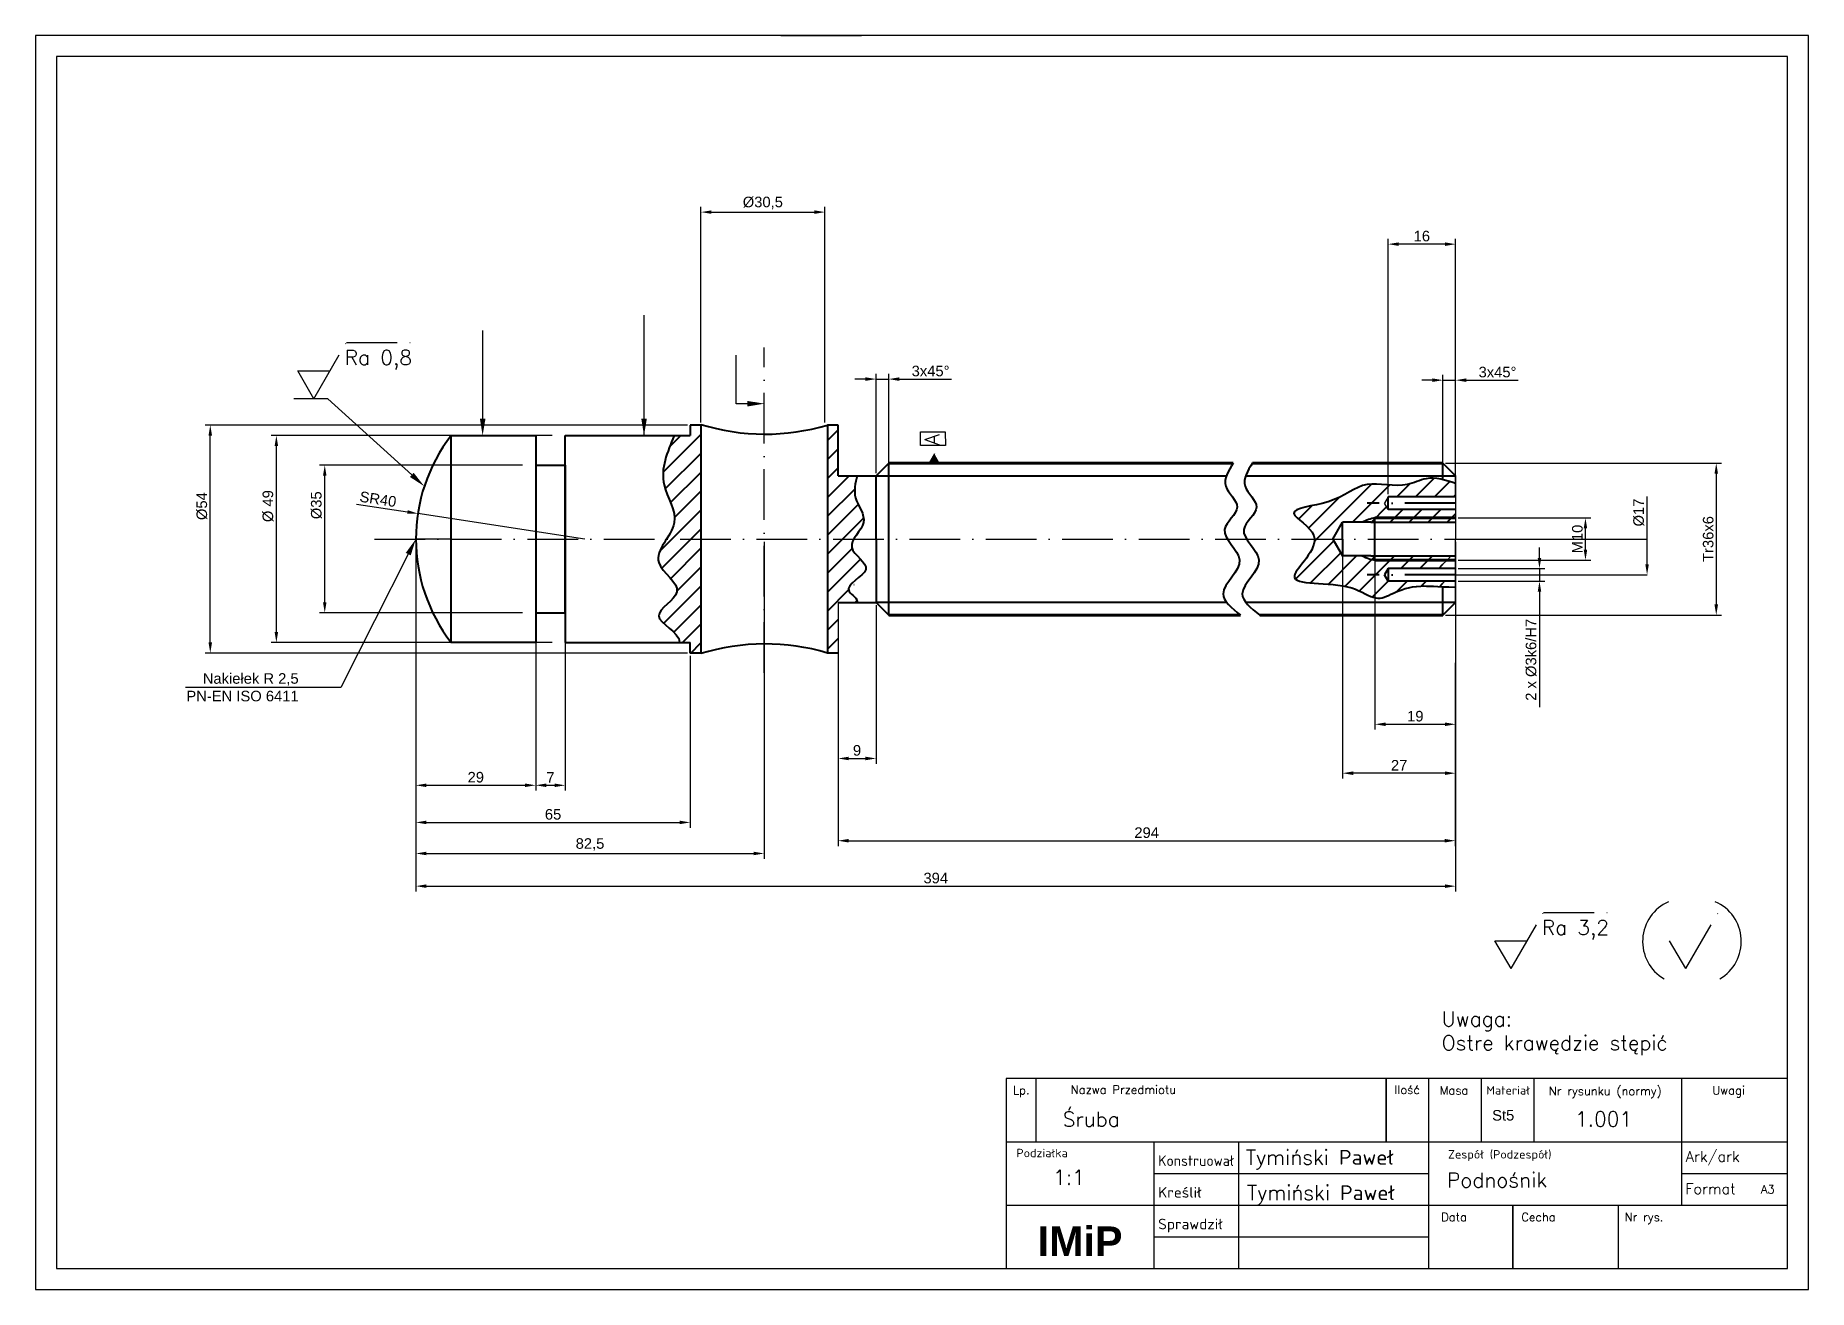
# Model space of a CAD drawing. Header units: millimetres. Extents: x 0 to 420, y 0 to 297.
import ezdxf
from ezdxf import colors
from ezdxf.entities.mleader import LeaderData, LeaderLine
from ezdxf.enums import TextEntityAlignment as Align
from ezdxf.math import Vec2, Vec3

# ---------------------------------------------------------------- set-up
doc = ezdxf.new("R2010")
doc.units = ezdxf.units.MM
doc.linetypes.add('ACAD_ISO10W100', pattern=[18, 12, -3, 0, -3])
for name, color, linetype, lineweight in [('bardzo gruba', 240, 'Continuous', 60), ('GRUBE', 7, 'Continuous', 35), ('TEXT', 5, 'Continuous', 25)]:
    doc.layers.add(name, color=color, linetype=linetype, lineweight=lineweight)
doc.styles.add('ROMANS', font='ROMANS.SHX', dxfattribs={"height": 3.5})
doc.styles.get("Standard").update_dxf_attribs({"font": 'arial.ttf'})
doc.dimstyles.new('ISO-25', dxfattribs={"dimtxt": 2.5, "dimasz": 2.5, "dimexe": 1.25, "dimexo": 0.625, "dimtad": 1, "dimtxsty": 'Standard', "dimcen": 2.5, "dimadec": 0, "dimazin": 0, "dimtfac": 1, "dimtmove": 0, "dimatfit": 3, "dimfxl": 1, "dimarcsym": 0})
pattern_1 = [(45, (0, 0), (-2.245064030267288, 2.245064030267288), [])]

msp = doc.modelspace()

# ---------------------------------------------------------------- texts
at = {"linetype": 'ACAD_ISO10W100', "style": 'ROMANS'}
msp.add_text('Ra 0,8', height=3.5, dxfattribs=at).set_placement((73.27288024038182, 218.9588445704322))
at = {"style": 'ROMANS'}
msp.add_text('A', height=3.5, rotation=90, dxfattribs=at).set_placement((214.1385273573013, 199.9298757110835))
at = {"linetype": 'ACAD_ISO10W100', "lineweight": 30, "style": 'ROMANS'}
msp.add_text('Ra 3,2', height=3.5, dxfattribs=at).set_placement((356.8315240839589, 83.97358769646337))
at = {"lineweight": 30, "style": 'ROMANS'}
for s, p in [('Uwaga:', (333.0999602215754, 62.33080265616195)), ('Ostre krawędzie stępić', (333.0999602215754, 56.66413598949529)), ('Śruba', (243.3493413461233, 38.60597225102197)), ('1.001', (364.7096075376862, 38.63850151924794)), ('1:1', (241.0693152408486, 24.82831911340714))]:
    msp.add_text(s, height=3.5, dxfattribs=at).set_placement(p)
for s, rotation, p in [('Tymiński Paweł', 359.9894257029554, (286.7160068040225, 29.57199325605461)), ('Podnośnik', 0.2327342247559732, (334.350600471531, 24.12308727719426)), ('Tymiński Paweł', 359.9894257029554, (286.9724738793234, 21.18317687899844))]:
    msp.add_text(s, height=3.5, rotation=rotation, dxfattribs=at).set_placement(p)
at = {"insert": (212.0333758206693, 217.5224379377408), "char_height": 2.5, "attachment_point": 5}
msp.add_mtext('3x45%%d', dxfattribs=at)
at = {"lineweight": 30, "insert": (345.0561792678154, 42.51595591567752), "char_height": 2.5, "attachment_point": 1}
msp.add_mtext_dynamic_manual_height_columns('St5', width=7.628013491851107, gutter_width=12.5, heights=[0], dxfattribs=at)
at = {"layer": 'GRUBE', "color": 7, "lineweight": 30, "style": 'ROMANS'}
msp.add_text('A3', height=2, dxfattribs=at).set_placement((410.3595720550361, 22.7487660665463), align=Align.CENTER)
at = {"layer": 'GRUBE', "color": 7, "lineweight": 30, "insert": (247.4437794092364, 11.43982762625888), "char_height": 7, "width": 34.99999999999987, "attachment_point": 5, "style": 'ROMANS'}
msp.add_mtext('{\\fArial|b1|i0|c238|p34;IMiP}', dxfattribs=at)
at = {"layer": 'TEXT', "color": 7, "lineweight": 30, "style": 'ROMANS'}
for s, p in [('Lp.', (233.5333934409769, 46.21266138621399)), ('Nazwa Przedmiotu', (257.7215919243931, 46.32940796356866)), ('Ilość', (324.9350117166173, 46.32940796356911)), ('Masa', (336.0325983239777, 46.17268193962377)), ('Materiał', (348.8461928018755, 46.17268193962377)), ('Nr rysunku (normy)', (371.8516612239168, 46.01595591567843)), ('Uwagi', (401.050133709216, 46.17268193962377)), ('Podziałka', (238.4469209076292, 31.32940796356911)), ('Zespół (Podzespół)', (346.8516612239168, 31.01595591567843)), ('Data', (336.0325983239777, 16.17268193962377)), ('Cecha', (356.0325983239777, 16.17268193962377)), ('Nr rys.', (381.0325983239777, 16.17268193962377))]:
    msp.add_text(s, height=2, dxfattribs=at).set_placement(p, align=Align.CENTER)
at = {"layer": 'TEXT', "color": 7, "lineweight": 30, "style": 'ROMANS', "width": 0.804255319148936}
msp.add_text('Konstruował', height=2.5, dxfattribs=at).set_placement((265.9437794092369, 29.26595591567752), (283.9437794092369, 29.26595591567752), align=Align.FIT)
at = {"layer": 'TEXT', "color": 7, "lineweight": 30, "style": 'ROMANS'}
for s, p in [('Ark/ark', (390.9437794092369, 30.26595591567752)), ('Kreślił', (265.9437794092369, 21.76595591567752)), ('Format', (390.8223273749695, 22.61113078531957)), ('Sprawdził', (265.9437794092369, 14.26595591567752))]:
    msp.add_text(s, height=2.5, dxfattribs=at).set_placement(p)

# ---------------------------------------------------------------- blocks, each defined once
blk = doc.blocks.new('*D1')
at = {"color": 0, "lineweight": -2, "transparency": 16777216}
for p, q in [((76.07851699441322, 186.0052062359003), (88.10110282067066, 184.1667006061277)), ((130.1171123693934, 177.7415711695636), (90.57237466886099, 183.7887912885104))]:
    blk.add_line(p, q, dxfattribs=at)
at = {"color": 0, "transparency": 16777216}
blk.add_solid([(88.16408770694021, 184.5785792474928), (88.0381179344011, 183.7548219647627), (90.57237466886099, 183.7887912885104)], dxfattribs=at)
at = {"layer": 'Defpoints', "color": 0, "transparency": 16777216}
for p in [(90.57237466886099, 183.7887912885104), (130.1171123693934, 177.7415711695636)]:
    blk.add_point(p, dxfattribs=at)
at = {"color": 0, "transparency": 16777216, "insert": (81.14405053710344, 187.1705050738813), "char_height": 2.5, "attachment_point": 5, "rotation": 351.3056277422383}
blk.add_mtext('SR40', dxfattribs=at)
blk = doc.blocks.new('*D2')
at = {"color": 0, "lineweight": -2, "transparency": 16777216}
for p, q in [((154.487673228582, 204.7415711695637), (40.1635317879699, 204.7415711695637)), ((41.41353178796989, 153.2415711695638), (41.4135317879699, 202.2415711695637)), ((154.487673228582, 150.7415711695638), (40.16353178796989, 150.7415711695638))]:
    blk.add_line(p, q, dxfattribs=at)
at = {"color": 0, "transparency": 16777216}
for points in [[(40.99686512130324, 202.2415711695637), (41.83019845463657, 202.2415711695637), (41.4135317879699, 204.7415711695637)], [(40.99686512130323, 153.2415711695638), (41.83019845463656, 153.2415711695638), (41.41353178796989, 150.7415711695638)]]:
    blk.add_solid(points, dxfattribs=at)
at = {"layer": 'Defpoints', "color": 0, "transparency": 16777216}
for p in [(41.4135317879699, 204.7415711695637), (155.112673228582, 204.7415711695637), (155.112673228582, 150.7415711695638)]:
    blk.add_point(p, dxfattribs=at)
at = {"color": 0, "transparency": 16777216, "insert": (39.44218117405445, 185.5359928680239), "char_height": 2.5, "attachment_point": 5, "rotation": 90}
blk.add_mtext('%%C54', dxfattribs=at)
blk = doc.blocks.new('*D3')
at = {"color": 0, "lineweight": -2, "transparency": 16777216}
for p, q in [((122.3676732285821, 202.2415711695637), (55.8167514400092, 202.2415711695637)), ((57.06675144000919, 155.7415711695637), (57.0667514400092, 199.7415711695637)), ((122.3676732285821, 153.2415711695637), (55.81675144000919, 153.2415711695637))]:
    blk.add_line(p, q, dxfattribs=at)
at = {"color": 0, "transparency": 16777216}
for points in [[(56.65008477334253, 199.7415711695637), (57.48341810667586, 199.7415711695637), (57.0667514400092, 202.2415711695637)], [(56.65008477334253, 155.7415711695637), (57.48341810667586, 155.7415711695637), (57.06675144000919, 153.2415711695637)]]:
    blk.add_solid(points, dxfattribs=at)
at = {"layer": 'Defpoints', "color": 0, "transparency": 16777216}
for p in [(57.0667514400092, 202.2415711695637), (122.9926732285821, 202.2415711695637), (122.9926732285821, 153.2415711695637)]:
    blk.add_point(p, dxfattribs=at)
at = {"color": 0, "transparency": 16777216, "insert": (55.09540082609375, 185.5359928680239), "char_height": 2.5, "attachment_point": 5, "rotation": 90}
blk.add_mtext('%%c 49', dxfattribs=at)
blk = doc.blocks.new('*D4')
at = {"color": 0, "lineweight": -2, "transparency": 16777216}
for p, q in [((356.2653913528018, 173.2415704549192), (356.2653913528018, 175.7415704549192)), ((337.0304619174037, 170.7415704549192), (357.5153913528018, 170.7415704549192)), ((356.2653913528018, 170.7415704549192), (356.2653913528018, 167.7415704549192)), ((337.0304619174037, 167.7415704549192), (357.5153913528018, 167.7415704549192)), ((356.2653913528018, 165.2415704549192), (356.2653913528018, 137.9186865573423))]:
    blk.add_line(p, q, dxfattribs=at)
at = {"color": 0, "transparency": 16777216}
for points in [[(355.8487246861351, 173.2415704549192), (356.6820580194685, 173.2415704549192), (356.2653913528018, 170.7415704549192)], [(355.8487246861351, 165.2415704549192), (356.6820580194685, 165.2415704549192), (356.2653913528018, 167.7415704549192)]]:
    blk.add_solid(points, dxfattribs=at)
at = {"layer": 'Defpoints', "color": 0, "transparency": 16777216}
for p in [(336.4054619174037, 170.7415704549192), (356.2653913528018, 170.7415704549192), (336.4054619174037, 167.7415704549192)]:
    blk.add_point(p, dxfattribs=at)
at = {"color": 0, "transparency": 16777216, "insert": (354.2940407388863, 148.6553850566602), "char_height": 2.5, "attachment_point": 5, "rotation": 90}
blk.add_mtext(' 2 x %%c3k6/H7', dxfattribs=at)
blk = doc.blocks.new('*D5')
at = {"color": 0, "lineweight": -2, "transparency": 16777216}
for p, q in [((337.0304619174037, 182.7415718842084), (368.4053657950906, 182.7415718842084)), ((367.1553657950906, 175.241570454919), (367.1553657950906, 180.2415718842084)), ((337.0304619174037, 172.741570454919), (368.4053657950906, 172.741570454919))]:
    blk.add_line(p, q, dxfattribs=at)
at = {"color": 0, "transparency": 16777216}
for points in [[(366.7386991284239, 180.2415718842084), (367.5720324617573, 180.2415718842084), (367.1553657950906, 182.7415718842084)], [(366.7386991284239, 175.241570454919), (367.5720324617573, 175.241570454919), (367.1553657950906, 172.741570454919)]]:
    blk.add_solid(points, dxfattribs=at)
at = {"layer": 'Defpoints', "color": 0, "transparency": 16777216}
for p in [(336.4054619174037, 182.7415718842084), (367.1553657950906, 182.7415718842084), (336.4054619174037, 172.741570454919)]:
    blk.add_point(p, dxfattribs=at)
at = {"color": 0, "transparency": 16777216, "insert": (365.2539333257864, 177.7415711695638), "char_height": 2.5, "attachment_point": 5, "rotation": 90}
blk.add_mtext('M10', dxfattribs=at)
blk = doc.blocks.new('*D6')
at = {"color": 0, "lineweight": -2, "transparency": 16777216}
for p, q in [((320.4054619174039, 188.3665718842083), (320.4054619174039, 248.828381139693)), ((336.4054619174039, 188.3665718842083), (336.4054619174039, 248.828381139693)), ((333.9054619174039, 247.578381139693), (322.9054619174039, 247.578381139693))]:
    blk.add_line(p, q, dxfattribs=at)
at = {"color": 0, "transparency": 16777216}
for points in [[(322.9054619174039, 247.9950478063596), (322.9054619174039, 247.1617144730263), (320.4054619174039, 247.578381139693)], [(333.9054619174039, 247.9950478063596), (333.9054619174039, 247.1617144730263), (336.4054619174039, 247.578381139693)]]:
    blk.add_solid(points, dxfattribs=at)
at = {"layer": 'Defpoints', "color": 0, "transparency": 16777216}
for p in [(320.4054619174039, 247.578381139693), (320.4054619174039, 187.7415718842083), (336.4054619174039, 187.7415718842083)]:
    blk.add_point(p, dxfattribs=at)
at = {"color": 0, "transparency": 16777216, "insert": (328.4054619174039, 249.4798136089972), "char_height": 2.5, "attachment_point": 5}
blk.add_mtext('16', dxfattribs=at)
blk = doc.blocks.new('*D7')
at = {"color": 0, "lineweight": -2, "transparency": 16777216}
for p, q in [((309.6381053193023, 177.1165704549192), (309.6381053193023, 121.034306701835)), ((336.4054619174038, 177.1165711695637), (336.4054619174038, 121.034306701835)), ((333.9054619174038, 122.284306701835), (312.1381053193023, 122.284306701835))]:
    blk.add_line(p, q, dxfattribs=at)
at = {"color": 0, "transparency": 16777216}
for points in [[(312.1381053193023, 122.7009733685017), (312.1381053193023, 121.8676400351683), (309.6381053193023, 122.284306701835)], [(333.9054619174038, 122.7009733685017), (333.9054619174038, 121.8676400351683), (336.4054619174038, 122.284306701835)]]:
    blk.add_solid(points, dxfattribs=at)
at = {"layer": 'Defpoints', "color": 0, "transparency": 16777216}
for p in [(309.6381053193023, 177.7415704549192), (336.4054619174038, 177.7415711695637), (309.6381053193023, 122.284306701835)]:
    blk.add_point(p, dxfattribs=at)
at = {"color": 0, "transparency": 16777216, "insert": (323.0217836183531, 124.1644226636358), "char_height": 2.5, "attachment_point": 5}
blk.add_mtext('27', dxfattribs=at)
blk = doc.blocks.new('*D8')
at = {"color": 0, "lineweight": -2, "transparency": 16777216}
for p, q in [((115.3676732285821, 195.2415711695637), (67.27836023942078, 195.2415711695637)), ((68.52836023942078, 162.7415711695637), (68.52836023942078, 192.7415711695637)), ((115.3676732285821, 160.2415711695637), (67.27836023942078, 160.2415711695637))]:
    blk.add_line(p, q, dxfattribs=at)
at = {"color": 0, "transparency": 16777216}
for points in [[(68.1116935727541, 192.7415711695637), (68.94502690608745, 192.7415711695637), (68.52836023942078, 195.2415711695637)], [(68.1116935727541, 162.7415711695637), (68.94502690608745, 162.7415711695637), (68.52836023942078, 160.2415711695637)]]:
    blk.add_solid(points, dxfattribs=at)
at = {"layer": 'Defpoints', "color": 0, "transparency": 16777216}
for p in [(68.52836023942078, 195.2415711695637), (115.9926732285821, 195.2415711695637), (115.9926732285821, 160.2415711695637)]:
    blk.add_point(p, dxfattribs=at)
at = {"color": 0, "transparency": 16777216, "insert": (66.55700962550533, 185.7378273697643), "char_height": 2.5, "attachment_point": 5, "rotation": 90}
blk.add_mtext('%%C35', dxfattribs=at)
blk = doc.blocks.new('*D9')
at = {"color": 0, "lineweight": -2, "transparency": 16777216}
for p, q in [((190.112673228582, 150.1165711695637), (190.112673228582, 105.0397887668503)), ((336.3190497093499, 148.4504389356994), (336.3190497093499, 105.0397887668503)), ((192.612673228582, 106.2897887668503), (333.8190497093499, 106.2897887668503))]:
    blk.add_line(p, q, dxfattribs=at)
at = {"color": 0, "transparency": 16777216}
for points in [[(192.612673228582, 106.706455433517), (192.612673228582, 105.8731221001837), (190.112673228582, 106.2897887668503)], [(333.8190497093499, 106.706455433517), (333.8190497093499, 105.8731221001837), (336.3190497093499, 106.2897887668503)]]:
    blk.add_solid(points, dxfattribs=at)
at = {"layer": 'Defpoints', "color": 0, "transparency": 16777216}
for p in [(190.112673228582, 150.7415711695637), (336.3190497093499, 149.0754389356994), (336.3190497093499, 106.2897887668503)]:
    blk.add_point(p, dxfattribs=at)
at = {"color": 0, "transparency": 16777216, "insert": (263.215861468966, 108.1912212361546), "char_height": 2.5, "attachment_point": 5}
blk.add_mtext('294', dxfattribs=at)
blk = doc.blocks.new('*D10')
at = {"color": 0, "lineweight": -2, "transparency": 16777216}
for p, q in [((190.112673228582, 162.1165711695637), (190.112673228582, 124.5194408185259)), ((199.112673228582, 162.1165711695637), (199.112673228582, 124.5194408185259)), ((192.612673228582, 125.7694408185259), (196.612673228582, 125.7694408185259))]:
    blk.add_line(p, q, dxfattribs=at)
at = {"color": 0, "transparency": 16777216}
for points in [[(192.612673228582, 126.1861074851926), (192.612673228582, 125.3527741518592), (190.112673228582, 125.7694408185259)], [(196.612673228582, 126.1861074851926), (196.612673228582, 125.3527741518592), (199.112673228582, 125.7694408185259)]]:
    blk.add_solid(points, dxfattribs=at)
at = {"layer": 'Defpoints', "color": 0, "transparency": 16777216}
for p in [(190.112673228582, 162.7415711695637), (199.112673228582, 162.7415711695637), (199.112673228582, 125.7694408185259)]:
    blk.add_point(p, dxfattribs=at)
at = {"color": 0, "transparency": 16777216, "insert": (194.612673228582, 127.6708732878301), "char_height": 2.5, "attachment_point": 5}
blk.add_mtext('9', dxfattribs=at)
blk = doc.blocks.new('*D11')
at = {"color": 0, "lineweight": -2, "transparency": 16777216}
for p, q in [((90.112673228582, 177.1165711695637), (90.112673228582, 94.2819392177579)), ((336.4054619174038, 162.0301589615098), (336.4054619174038, 94.2819392177579)), ((92.612673228582, 95.5319392177579), (333.9054619174038, 95.5319392177579))]:
    blk.add_line(p, q, dxfattribs=at)
at = {"color": 0, "transparency": 16777216}
for points in [[(92.612673228582, 95.94860588442457), (92.612673228582, 95.11527255109122), (90.112673228582, 95.5319392177579)], [(333.9054619174038, 95.94860588442457), (333.9054619174038, 95.11527255109122), (336.4054619174038, 95.5319392177579)]]:
    blk.add_solid(points, dxfattribs=at)
at = {"layer": 'Defpoints', "color": 0, "transparency": 16777216}
for p in [(90.112673228582, 177.7415711695637), (336.4054619174038, 162.6551589615098), (336.4054619174038, 95.5319392177579)]:
    blk.add_point(p, dxfattribs=at)
at = {"color": 0, "transparency": 16777216, "insert": (213.2590675729929, 97.43422434736226), "char_height": 2.5, "attachment_point": 5}
blk.add_mtext('394', dxfattribs=at)
blk = doc.blocks.new('*D12')
at = {"color": 0, "lineweight": -2, "transparency": 16777216}
for p, q in [((118.492673228582, 159.6165711695637), (118.492673228582, 118.1671357944622)), ((125.4926732285821, 159.6165711695637), (125.4926732285821, 118.1671357944622)), ((120.992673228582, 119.4171357944622), (122.9926732285821, 119.4171357944622))]:
    blk.add_line(p, q, dxfattribs=at)
at = {"color": 0, "transparency": 16777216}
for points in [[(120.992673228582, 119.8338024611289), (120.992673228582, 119.0004691277955), (118.492673228582, 119.4171357944622)], [(122.9926732285821, 119.8338024611289), (122.9926732285821, 119.0004691277955), (125.4926732285821, 119.4171357944622)]]:
    blk.add_solid(points, dxfattribs=at)
at = {"layer": 'Defpoints', "color": 0, "transparency": 16777216}
for p in [(118.492673228582, 160.2415711695637), (125.4926732285821, 160.2415711695637), (125.4926732285821, 119.4171357944622)]:
    blk.add_point(p, dxfattribs=at)
at = {"color": 0, "transparency": 16777216, "insert": (121.992673228582, 121.2921357944622), "char_height": 2.5, "attachment_point": 5}
blk.add_mtext('7', dxfattribs=at)
blk = doc.blocks.new('*D13')
at = {"color": 0, "lineweight": -2, "transparency": 16777216}
for p, q in [((90.11267322858203, 177.1165711695637), (90.11267322858203, 102.0200353416092)), ((172.6126732285821, 177.1165711695637), (172.6126732285821, 102.0200353416092)), ((92.61267322858203, 103.2700353416092), (170.1126732285821, 103.2700353416092))]:
    blk.add_line(p, q, dxfattribs=at)
at = {"color": 0, "transparency": 16777216}
for points in [[(92.61267322858203, 103.6867020082758), (92.61267322858203, 102.8533686749425), (90.11267322858203, 103.2700353416092)], [(170.1126732285821, 103.6867020082758), (170.1126732285821, 102.8533686749425), (172.6126732285821, 103.2700353416092)]]:
    blk.add_solid(points, dxfattribs=at)
at = {"layer": 'Defpoints', "color": 0, "transparency": 16777216}
for p in [(90.11267322858203, 177.7415711695637), (172.6126732285821, 177.7415711695637), (172.6126732285821, 103.2700353416092)]:
    blk.add_point(p, dxfattribs=at)
at = {"color": 0, "transparency": 16777216, "insert": (131.362673228582, 105.3974227904496), "char_height": 2.5, "attachment_point": 5}
blk.add_mtext('82,5', dxfattribs=at)
blk = doc.blocks.new('*D14')
at = {"color": 0, "lineweight": -2, "transparency": 16777216}
for p, q in [((90.11267322858203, 177.1165711695637), (90.11267322858203, 118.1671357944622)), ((118.492673228582, 177.1165711695637), (118.492673228582, 118.1671357944622)), ((92.61267322858203, 119.4171357944622), (115.992673228582, 119.4171357944622))]:
    blk.add_line(p, q, dxfattribs=at)
at = {"color": 0, "transparency": 16777216}
for points in [[(92.61267322858203, 119.8338024611289), (92.61267322858203, 119.0004691277955), (90.11267322858203, 119.4171357944622)], [(115.992673228582, 119.8338024611289), (115.992673228582, 119.0004691277955), (118.492673228582, 119.4171357944622)]]:
    blk.add_solid(points, dxfattribs=at)
at = {"layer": 'Defpoints', "color": 0, "transparency": 16777216}
for p in [(90.11267322858203, 177.7415711695637), (118.492673228582, 177.7415711695637), (118.492673228582, 119.4171357944622)]:
    blk.add_point(p, dxfattribs=at)
at = {"color": 0, "transparency": 16777216, "insert": (104.302673228582, 121.3185682637664), "char_height": 2.5, "attachment_point": 5}
blk.add_mtext('29', dxfattribs=at)
blk = doc.blocks.new('*D15')
at = {"color": 0, "lineweight": -2, "transparency": 16777216}
for p, q in [((90.11267322858203, 177.1165711695637), (90.11267322858203, 109.378207066916)), ((155.112673228582, 150.1165711695637), (155.112673228582, 109.378207066916)), ((92.61267322858203, 110.628207066916), (152.612673228582, 110.628207066916))]:
    blk.add_line(p, q, dxfattribs=at)
at = {"color": 0, "transparency": 16777216}
for points in [[(92.61267322858203, 111.0448737335827), (92.61267322858203, 110.2115404002494), (90.11267322858203, 110.628207066916)], [(152.612673228582, 111.0448737335827), (152.612673228582, 110.2115404002494), (155.112673228582, 110.628207066916)]]:
    blk.add_solid(points, dxfattribs=at)
at = {"layer": 'Defpoints', "color": 0, "transparency": 16777216}
for p in [(90.11267322858203, 177.7415711695637), (155.112673228582, 150.7415711695637), (155.112673228582, 110.628207066916)]:
    blk.add_point(p, dxfattribs=at)
at = {"color": 0, "lineweight": 25, "transparency": 16777216, "insert": (122.612673228582, 112.5296395362203), "char_height": 2.5, "attachment_point": 5}
blk.add_mtext('65', dxfattribs=at)
blk = doc.blocks.new('*D16')
at = {"color": 0, "lineweight": -2, "transparency": 16777216}
for p, q in [((334.0304619174039, 195.7415711695637), (399.3891977207624, 195.7415711695637)), ((398.1391977207624, 193.2415711695637), (398.1391977207624, 162.2415711695637)), ((334.0304619174039, 159.7415711695637), (399.3891977207624, 159.7415711695637))]:
    blk.add_line(p, q, dxfattribs=at)
at = {"color": 0, "transparency": 16777216}
for points in [[(397.7225310540957, 193.2415711695637), (398.555864387429, 193.2415711695637), (398.1391977207624, 195.7415711695637)], [(397.7225310540957, 162.2415711695637), (398.555864387429, 162.2415711695637), (398.1391977207624, 159.7415711695637)]]:
    blk.add_solid(points, dxfattribs=at)
at = {"layer": 'Defpoints', "color": 0, "transparency": 16777216}
for p in [(333.4054619174039, 195.7415711695637), (333.4054619174039, 159.7415711695637), (398.1391977207624, 159.7415711695637)]:
    blk.add_point(p, dxfattribs=at)
at = {"color": 0, "transparency": 16777216, "insert": (396.2369125911579, 177.7415711695638), "char_height": 2.5, "attachment_point": 5, "rotation": 90}
blk.add_mtext('Tr36x6', dxfattribs=at)
blk = doc.blocks.new('*D17')
at = {"color": 0, "lineweight": -2, "transparency": 16777216}
for p, q in [((330.9054619174039, 215.3607735815815), (328.4054619174039, 215.3607735815815)), ((333.4054619174039, 193.3665711695642), (333.4054619174039, 216.6107735815815)), ((333.4054619174039, 215.3607735815815), (336.4054619174034, 215.3607735815815)), ((336.4054619174034, 193.3665711695642), (336.4054619174034, 216.6107735815815)), ((338.9054619174034, 215.3607735815815), (351.246867101578, 215.3607735815815))]:
    blk.add_line(p, q, dxfattribs=at)
at = {"color": 0, "transparency": 16777216}
for points in [[(330.9054619174039, 215.7774402482482), (330.9054619174039, 214.9441069149148), (333.4054619174039, 215.3607735815815)], [(338.9054619174034, 215.7774402482482), (338.9054619174034, 214.9441069149148), (336.4054619174034, 215.3607735815815)]]:
    blk.add_solid(points, dxfattribs=at)
at = {"layer": 'Defpoints', "color": 0, "transparency": 16777216}
for p in [(336.4054619174034, 215.3607735815815), (333.4054619174039, 192.7415711695642), (336.4054619174034, 192.7415711695642)]:
    blk.add_point(p, dxfattribs=at)
at = {"color": 0, "lineweight": 25, "transparency": 16777216, "insert": (346.3261645094907, 217.2630587111859), "char_height": 2.5, "attachment_point": 5}
blk.add_mtext('3x45%%d', dxfattribs=at)
blk = doc.blocks.new('*D18')
at = {"color": 0, "lineweight": -2, "transparency": 16777216}
for p, q in [((157.612673228582, 205.3665711695637), (157.612673228582, 256.4159003240222)), ((186.987673228582, 205.3665711695637), (186.987673228582, 256.4159003240222)), ((160.112673228582, 255.1659003240222), (184.487673228582, 255.1659003240222))]:
    blk.add_line(p, q, dxfattribs=at)
at = {"color": 0, "transparency": 16777216}
for points in [[(160.112673228582, 255.5825669906889), (160.112673228582, 254.7492336573556), (157.612673228582, 255.1659003240222)], [(184.487673228582, 255.5825669906889), (184.487673228582, 254.7492336573556), (186.987673228582, 255.1659003240222)]]:
    blk.add_solid(points, dxfattribs=at)
at = {"layer": 'Defpoints', "color": 0, "transparency": 16777216}
for p in [(186.987673228582, 255.1659003240222), (157.612673228582, 204.7415711695637), (186.987673228582, 204.7415711695637)]:
    blk.add_point(p, dxfattribs=at)
at = {"color": 0, "lineweight": 18, "transparency": 16777216, "insert": (172.300173228582, 257.3342154672692), "char_height": 2.5, "attachment_point": 5}
blk.add_mtext('%%c30,5', dxfattribs=at)
blk = doc.blocks.new('*D19')
at = {"color": 0, "lineweight": -2, "transparency": 16777216}
for p, q in [((381.7559076719547, 177.7415711695637), (381.7559076719547, 187.7927307875719)), ((381.7559076719547, 171.7415704549192), (381.7559076719547, 185.7415711695637)), ((336.4054619174039, 177.7415711695637), (381.7559076719547, 177.7415711695637)), ((336.4054619174039, 169.2415704549192), (381.7559076719547, 169.2415704549192))]:
    blk.add_line(p, q, dxfattribs=at)
at = {"color": 0, "transparency": 16777216}
blk.add_solid([(381.339241005288, 171.7415704549192), (382.1725743386214, 171.7415704549192), (381.7559076719547, 169.2415704549192)], dxfattribs=at)
at = {"layer": 'Defpoints', "color": 0, "transparency": 16777216}
for p in [(336.4054619174039, 177.7415711695637), (336.4054619174039, 169.2415704549192), (381.7559076719547, 169.2415704549192)]:
    blk.add_point(p, dxfattribs=at)
at = {"color": 0, "transparency": 16777216, "insert": (379.7845570580392, 184.0171509785679), "char_height": 2.5, "attachment_point": 5, "rotation": 90}
blk.add_mtext('%%c17', dxfattribs=at)
blk = doc.blocks.new('_None')
blk = doc.blocks.new('*D21')
at = {"color": 0, "lineweight": -2, "transparency": 16777216}
for p, q in [((317.303981822334, 173.1165704549192), (317.303981822334, 132.6240903404328)), ((336.405461917404, 173.1165704549192), (336.405461917404, 132.6240903404328)), ((319.803981822334, 133.8740903404328), (333.905461917404, 133.8740903404328))]:
    blk.add_line(p, q, dxfattribs=at)
at = {"color": 0, "transparency": 16777216}
for points in [[(319.803981822334, 134.2907570070994), (319.803981822334, 133.4574236737661), (317.303981822334, 133.8740903404328)], [(333.905461917404, 134.2907570070994), (333.905461917404, 133.4574236737661), (336.405461917404, 133.8740903404328)]]:
    blk.add_solid(points, dxfattribs=at)
at = {"layer": 'Defpoints', "color": 0, "transparency": 16777216}
for p in [(317.303981822334, 173.7415704549192), (336.405461917404, 173.7415704549192), (336.405461917404, 133.8740903404328)]:
    blk.add_point(p, dxfattribs=at)
at = {"color": 0, "transparency": 16777216, "insert": (326.854721869869, 135.775522809737), "char_height": 2.5, "attachment_point": 5}
blk.add_mtext('19', dxfattribs=at)

# ---------------------------------------------------------------- dimensions: what is measured, and where the dimension line sits
at = {"lineweight": 18}
dim = msp.add_linear_dim(base=(186.987673228582, 255.1659003240222), p1=(157.612673228582, 204.7415711695637), p2=(186.987673228582, 204.7415711695637), text='%%c30,5', dimstyle='ISO-25', dxfattribs=at)
dim.commit()
dim.dimension.update_dxf_attribs({"geometry": '*D18', "text_midpoint": (172.300173228582, 257.3342154672692)})
dim = msp.add_linear_dim(base=(320.4054619174039, 247.578381139693), p1=(336.4054619174039, 187.7415718842083), p2=(320.4054619174039, 187.7415718842083), angle=180, dimstyle='ISO-25')
dim.commit()
dim.dimension.update_dxf_attribs({"geometry": '*D6', "text_midpoint": (328.4054619174039, 249.4798136089972)})
at = {"lineweight": 25}
dim = msp.add_linear_dim(base=(336.4054619174034, 215.3607735815815), p1=(333.4054619174039, 192.7415711695642), p2=(336.4054619174034, 192.7415711695642), text='3x45%%d', dimstyle='ISO-25', dxfattribs=at)
dim.commit()
dim.dimension.update_dxf_attribs({"geometry": '*D17', "text_midpoint": (346.3261645094907, 217.2630587111859)})
for base, p1, p2, text, picture, middle in [((41.4135317879699, 204.7415711695637), (155.112673228582, 150.7415711695638), (155.112673228582, 204.7415711695637), '%%C54', '*D2', (41.41353178796987, 185.5359928680239)), ((57.0667514400092, 202.2415711695637), (122.9926732285821, 153.2415711695637), (122.9926732285821, 202.2415711695637), '%%c 49', '*D3', (57.06675144000917, 185.5359928680239)), ((68.52836023942078, 195.2415711695637), (115.9926732285821, 160.2415711695637), (115.9926732285821, 195.2415711695637), '%%C35', '*D8', (68.52836023942075, 185.7378273697643)), ((356.2653913528018, 170.7415704549192), (336.4054619174037, 167.7415704549192), (336.4054619174037, 170.7415704549192), ' 2 x %%c3k6/H7', '*D4', (356.2653913528017, 148.6553850566602))]:
    dim = msp.add_linear_dim(base=base, p1=p1, p2=p2, angle=90, text=text, dimstyle='ISO-25')
    dim.commit()
    dim.dimension.update_dxf_attribs({"geometry": picture, "text_midpoint": middle, "dimtype": 160})
for base, p1, p2, angle, text, picture, middle in [((398.1391977207624, 159.7415711695637), (333.4054619174039, 195.7415711695637), (333.4054619174039, 159.7415711695637), 90, 'Tr36x6', '*D16', (396.2369125911579, 177.7415711695638)), ((367.1553657950906, 182.7415718842084), (336.4054619174037, 172.741570454919), (336.4054619174037, 182.7415718842084), 90, 'M10', '*D5', (365.2539333257864, 177.7415711695638)), ((309.6381053193023, 122.284306701835), (336.4054619174038, 177.7415711695637), (309.6381053193023, 177.7415704549192), 180, '27', '*D7', (323.0217836183531, 124.1644226636358)), ((336.3190497093499, 106.2897887668503), (190.112673228582, 150.7415711695637), (336.3190497093499, 149.0754389356994), 180, '294', '*D9', (263.215861468966, 108.1912212361546))]:
    dim = msp.add_linear_dim(base=base, p1=p1, p2=p2, angle=angle, text=text, dimstyle='ISO-25')
    dim.commit()
    dim.dimension.update_dxf_attribs({"geometry": picture, "text_midpoint": middle})
dim = msp.add_radius_dim(center=(130.1171123693934, 177.7415711695636), mpoint=(90.57237466886099, 183.7887912885104), text='SR40', dimstyle='ISO-25')
dim.commit()
dim.dimension.update_dxf_attribs({"geometry": '*D1', "text_midpoint": (81.14405053710344, 187.1705050738813)})
dim = msp.add_linear_dim(base=(381.7559076719547, 169.2415704549192), p1=(336.4054619174039, 177.7415711695637), p2=(336.4054619174039, 169.2415704549192), angle=90, text='%%c17', dimstyle='ISO-25', override={"dimexe": 0, "dimexo": 0, "dimblk1": 'None', "dimsah": 1, "dimdle": 8})
dim.commit()
dim.dimension.update_dxf_attribs({"geometry": '*D19', "text_midpoint": (381.7559076719547, 184.0171509785679), "dimtype": 160})
for base, p1, p2, text, picture, middle in [((336.4054619174038, 95.5319392177579), (90.112673228582, 177.7415711695637), (336.4054619174038, 162.6551589615098), '394', '*D11', (213.2590675729929, 97.43422434736226)), ((118.492673228582, 119.4171357944622), (90.11267322858203, 177.7415711695637), (118.492673228582, 177.7415711695637), '29', '*D14', (104.302673228582, 121.3185682637664)), ((336.405461917404, 133.8740903404328), (317.303981822334, 173.7415704549192), (336.405461917404, 173.7415704549192), '19', '*D21', (326.854721869869, 135.775522809737))]:
    dim = msp.add_linear_dim(base=base, p1=p1, p2=p2, text=text, dimstyle='ISO-25')
    dim.commit()
    dim.dimension.update_dxf_attribs({"geometry": picture, "text_midpoint": middle})
for base, p1, p2, picture, middle in [((172.6126732285821, 103.2700353416092), (90.11267322858203, 177.7415711695637), (172.6126732285821, 177.7415711695637), '*D13', (131.362673228582, 105.3974227904496)), ((125.4926732285821, 119.4171357944622), (118.492673228582, 160.2415711695637), (125.4926732285821, 160.2415711695637), '*D12', (121.992673228582, 121.2921357944622)), ((199.112673228582, 125.7694408185259), (190.112673228582, 162.7415711695637), (199.112673228582, 162.7415711695637), '*D10', (194.612673228582, 127.6708732878301))]:
    dim = msp.add_linear_dim(base=base, p1=p1, p2=p2, dimstyle='ISO-25')
    dim.commit()
    dim.dimension.update_dxf_attribs({"geometry": picture, "text_midpoint": middle})
dim = msp.add_linear_dim(base=(155.112673228582, 110.628207066916), p1=(90.11267322858203, 177.7415711695637), p2=(155.112673228582, 150.7415711695637), dimstyle='ISO-25', dxfattribs=at)
dim.commit()
dim.dimension.update_dxf_attribs({"geometry": '*D15', "text_midpoint": (122.612673228582, 112.5296395362203)})

# ---------------------------------------------------------------- hatches: boundary and pattern name
at = {"lineweight": 40}
h = msp.add_hatch(dxfattribs=at)
h.set_pattern_fill('ANSI31', color=256)
h.set_pattern_definition(pattern_1)
edge = h.paths.add_edge_path()
edge.add_line((157.612673228582, 204.7415711695637), (155.112673228582, 204.7415711695637))
edge.add_line((155.112673228582, 204.7415711695637), (155.1126732285821, 202.2415711695637))
edge.add_line((155.1126732285821, 202.2415711695637), (151.3168820918726, 202.2415711695637))
edge.add_spline(control_points=[(151.3168820918726, 202.2415711695637), (149.6549345033518, 198.3300805813267), (146.6981981711152, 191.3712291618689), (152.8852577913504, 183.2356598224063), (150.279954178812, 179.0002550997629), (149.4873704748545, 177.7415711695637)], knot_values=[0, 0, 0, 0, 11.94347926907862, 21.24839515524774, 25.25574746694114, 25.25574746694114, 25.25574746694114, 25.25574746694114], degree=3, periodic=0)
edge.add_line((149.4873704748546, 177.7415711695637), (157.612673228582, 177.7415711695637))
edge.add_line((157.612673228582, 177.7415711695637), (157.612673228582, 204.7415711695637))
edge = h.paths.add_edge_path()
edge.add_line((157.612673228582, 177.7415711695637), (149.4873704748545, 177.7415711695637))
edge.add_spline(control_points=[(149.4873704748545, 177.7415711695637), (148.2897406047975, 175.8396427495868), (145.428131962491, 171.4535905761294), (155.970483526954, 165.5066217672916), (143.2768500521447, 159.065260030982), (152.5659692088976, 155.9030940034291), (152.5837676733598, 153.2415711695637)], knot_values=[25.25574746694114, 25.25574746694114, 25.25574746694114, 25.25574746694114, 31.31103828904904, 39.49838550846384, 46.64027564206987, 54.63567136459123, 54.63567136459123, 54.63567136459123, 54.63567136459123], degree=3, periodic=0)
edge.add_line((152.5837676733598, 153.2415711695637), (155.1126732285821, 153.2415711695637))
edge.add_line((155.1126732285821, 153.2415711695637), (155.112673228582, 150.7415711695637))
edge.add_line((155.112673228582, 150.7415711695637), (157.612673228582, 150.7415711695637))
edge.add_line((157.612673228582, 150.7415711695637), (157.612673228582, 177.7415711695637))
edge = h.paths.add_edge_path()
edge.add_spline(control_points=[(193.8529682889684, 177.7415711695637), (194.5966929924589, 179.0319273729666), (197.7566101921304, 182.2202301219032), (193.3240520855411, 187.1599290977805), (194.2058041781529, 190.9792243216588), (194.612673228582, 192.7415711695637)], knot_values=[0, 0, 0, 0, 4.308041114594053, 10.43359491513544, 15.68183087387618, 15.68183087387618, 15.68183087387618, 15.68183087387618], degree=3, periodic=0)
edge.add_line((194.612673228582, 192.7415711695637), (190.112673228582, 192.7415711695637))
edge.add_line((190.112673228582, 192.7415711695637), (190.112673228582, 204.7415711695637))
edge.add_line((190.112673228582, 204.7415711695637), (187.612673228582, 204.7415711695637))
edge.add_line((187.612673228582, 204.7415711695637), (187.612673228582, 177.7415711695637))
edge.add_line((187.612673228582, 177.7415711695637), (193.8529682889684, 177.7415711695637))
edge = h.paths.add_edge_path()
edge.add_spline(control_points=[(194.6126732285934, 162.7415711695864), (195.0315376578879, 163.5790166464645), (189.5560382867351, 166.3004276491835), (200.5116112566249, 170.3604817950859), (192.5856953060034, 174.5718206094949), (193.4624075974118, 177.0639516030892), (193.8529682889684, 177.7415711695637)], knot_values=[15.68183087387618, 15.68183087390513, 15.68183087390513, 15.68183087390513, 18.89127784667897, 25.40003192035199, 31.54735844715991, 33.80968953428689, 33.80968953428689, 33.80968953428689, 33.80968953428689], degree=3, periodic=0)
edge.add_line((193.8529682889684, 177.7415711695637), (187.612673228582, 177.7415711695637))
edge.add_line((187.612673228582, 177.7415711695637), (187.612673228582, 150.7415711695637))
edge.add_line((187.612673228582, 150.7415711695637), (190.112673228582, 150.7415711695637))
edge.add_line((190.112673228582, 150.7415711695637), (190.112673228582, 162.7415711695637))
edge.add_line((190.112673228582, 162.7415711695637), (194.6126732285875, 162.7415711695637))
h = msp.add_hatch(color=256)
h.dxf.hatch_style = 1
h.paths.add_polyline_path([(212.9556311821788, 197.8886751630896), (211.7160001135385, 195.7415711695637), (214.195262250819, 195.7415711695637)])
h = msp.add_hatch(dxfattribs=at)
h.set_pattern_fill('ANSI31', color=256)
h.set_pattern_definition(pattern_1)
edge = h.paths.add_edge_path()
edge.add_line((319.5432571958195, 186.2415718842082), (320.4054619174039, 187.7415718842083))
edge.add_line((320.4054619174039, 187.7415718842083), (336.4054619174039, 187.7415718842083))
edge.add_line((336.4054619174039, 187.7415718842083), (336.4054619174039, 190.909110153435))
edge.add_spline(control_points=[(336.4054619174038, 190.909110153435), (334.0332142346428, 191.6737412119762), (330.1128123231453, 192.9373786834254), (323.5812468504312, 189.3900024619884), (314.476589095345, 192.3354823740577), (308.4727297077964, 185.8963556041673), (293.8432444784903, 184.860288552221), (302.459870444203, 180.5397556374579), (302.9424538074001, 178.0030431023966), (302.9589592390309, 177.7415711695637)], knot_values=[0, 0, 0, 0, 7.087191450554381, 11.71236844778509, 21.25965790202276, 31.38935448387396, 39.92334426956489, 46.95537497335991, 47.75141372997322, 47.75141372997322, 47.75141372997322, 47.75141372997322], degree=3, periodic=0)
edge.add_line((302.9589592390309, 177.7415711695637), (307.3190492950247, 177.7415711695637))
edge.add_line((307.3190492950247, 177.7415711695637), (309.6381053193022, 181.7415718842083))
edge.add_line((309.6381053193022, 181.7415718842083), (316.3190497093499, 181.7415718842083))
edge.add_line((316.3190497093499, 181.7415718842083), (336.4054619174039, 181.7415718842083))
edge.add_line((336.4054619174039, 181.7415718842083), (336.4054619174039, 184.7415718842083))
edge.add_line((336.4054619174039, 184.7415718842083), (320.4054619174038, 184.7415718842083))
edge.add_line((320.4054619174038, 184.7415718842083), (319.5432571958195, 186.2415718842082))
edge = h.paths.add_edge_path()
edge.add_line((333.4054619174039, 172.7415704549191), (317.3039818223341, 172.7415704549192))
edge.add_arc((318.9451263717953, 182.6650041033031), 10.05822503258428, 242.5207213702103, 260.60938098394683, ccw=False)
edge.add_line((314.303981822334, 173.7415704549192), (309.6381053193023, 173.7415704549192))
edge.add_line((309.6381053193023, 173.7415704549192), (307.3190492950246, 177.7415711695637))
edge.add_line((307.3190492950246, 177.7415711695637), (302.9589592390309, 177.7415711695637))
edge.add_spline(control_points=[(302.9589592390309, 177.7415711695637), (303.1608523155306, 174.543268082506), (291.8335776095023, 165.5127701696784), (310.2304213851538, 168.4636832538022), (319.1042682921127, 161.619764825574), (322.8978416643812, 167.2072324445188), (331.7632897540587, 166.5212908936283), (333.4054619174038, 166.306200964419)], knot_values=[47.75141372997322, 47.75141372997322, 47.75141372997322, 47.75141372997322, 57.48849405484705, 71.36395552620652, 77.52295459970597, 88.59240227816441, 91.67961047936089, 91.67961047936089, 91.67961047936089, 91.67961047936089], degree=3, periodic=0)
edge.add_line((333.4054619174039, 166.306200964419), (333.4054619174039, 167.7415704549192))
edge.add_line((333.4054619174039, 167.7415704549192), (321.4054619174039, 167.7415704549192))
edge.add_line((321.4054619174039, 167.7415704549192), (320.4054619174039, 167.7415704549192))
edge.add_line((320.4054619174039, 167.7415704549192), (319.5432571958195, 169.2415704549192))
edge.add_line((319.5432571958195, 169.2415704549192), (320.4054619174038, 170.7415704549192))
edge.add_line((320.4054619174038, 170.7415704549192), (321.4054619174039, 170.7415704549192))
edge.add_line((321.4054619174039, 170.7415704549192), (333.4054619174039, 170.7415704549192))
edge.add_line((333.4054619174039, 170.7415704549192), (333.4054619174039, 172.7415704549191))
h.paths.add_polyline_path([(333.4054619174039, 173.7415704549192), (317.303981822334, 173.7415704549192), (317.303981822334, 172.7415704549192), (333.4054619174039, 172.7415704549191)], flags=17)
h.paths.add_polyline_path([(317.303981822334, 173.7415704549192), (316.3190497093499, 173.7415704549192), (314.303981822334, 173.7415704549192, 0.0790909653749066), (317.303981822334, 172.7415704549192)], flags=17)
h = msp.add_hatch()
h.set_pattern_fill('ANSI31', color=256)
h.set_pattern_definition(pattern_1)
h.paths.add_polyline_path([(336.4054619174039, 173.7415704549192), (333.4054619174039, 173.7415704549192), (333.4054619174039, 172.7415704549191), (336.4054619174039, 172.741570454919)])
h = msp.add_hatch()
h.set_pattern_fill('ANSI31', color=256)
h.set_pattern_definition(pattern_1)
h.paths.add_polyline_path([(336.4054619174039, 172.741570454919), (333.4054619174039, 172.7415704549191), (333.4054619174039, 170.7415704549192), (336.4054619174039, 170.7415704549192)])
h = msp.add_hatch()
h.set_pattern_fill('ANSI31', color=256)
h.set_pattern_definition(pattern_1)
edge = h.paths.add_edge_path()
edge.add_line((336.4054619174039, 167.7415704549192), (333.4054619174039, 167.7415704549192))
edge.add_line((333.4054619174039, 167.7415704549192), (333.4054619174039, 166.4522829929852))
edge.add_spline(control_points=[(333.4054619174044, 166.4522829929852), (334.2624573691144, 166.4092120738527), (335.2500560872651, 166.3597354197274), (336.4054619174038, 166.306200964419)], knot_values=[90.91122485534645, 90.91122485534645, 90.91122485534645, 90.91122485534645, 91.67961047936089, 91.67961047936089, 91.67961047936089, 91.67961047936089], degree=3, periodic=0)
edge.add_line((336.4054619174039, 166.306200964419), (336.4054619174039, 167.7415704549192))

# ---------------------------------------------------------------- linework, layer by layer
for p, q in [((176.5712367875209, 297.0000007146446), (195.6727168825908, 297.0000007146447)), ((196.612673228582, 215.6201528081365), (194.112673228582, 215.6201528081365)), ((199.112673228582, 193.3665711695637), (199.112673228582, 216.8701528081365)), ((199.112673228582, 215.6201528081365), (202.112673228582, 215.6201528081365)), ((202.112673228582, 193.3665711695637), (202.112673228582, 216.8701528081365)), ((204.612673228582, 215.6201528081365), (216.9540784127566, 215.6201528081365)), ((98.49267322858202, 202.2415711695637), (118.492673228582, 202.2415711695637)), ((212.9556311821788, 197.8886751630896), (211.7160001135385, 195.7415711695637)), ((336.4054619174039, 192.7415711695637), (336.4054619174039, 177.7415711695637)), ((98.49267322858202, 177.7415711695637), (90.11267322858203, 177.7415711695637)), ((98.49267322858202, 177.7415711695637), (98.49267322858202, 153.2415711695637)), ((118.492673228582, 153.2415711695637), (118.492673228582, 177.7415711695637)), ((118.492673228582, 177.7415711695637), (118.4926732285821, 160.2415711695637)), ((199.112673228582, 162.7415711695637), (199.112673228582, 177.7415711695637)), ((336.4054619174039, 162.7415711695637), (336.4054619174039, 177.7415711695637)), ((98.49267322858202, 153.2415711695637), (118.492673228582, 153.2415711695637)), ((64.34299794840479, 142.5889950542478), (35.51637482835429, 142.5889950542478))]:
    msp.add_line(p, q)
at = {"lineweight": 25}
for p, q in [((144.1544096438168, 202.2415711695637), (144.1544096438168, 230.7711051593681)), ((98.49267322858202, 177.7415711695637), (98.49267322858202, 202.2415711695637)), ((199.112673228582, 192.7415711695637), (199.112673228582, 177.7415711695637)), ((190.112673228582, 162.7415711695637), (190.112673228582, 150.7415711695637))]:
    msp.add_line(p, q, dxfattribs=at)
at = {"linetype": 'ACAD_ISO10W100'}
for p, q in [((65.97869326751027, 210.9793496356904), (73.6632179008941, 224.2893367327257)), ((73.66321790089398, 224.2893367327256), (91.34057113464053, 224.2893367327256)), ((172.6126732285821, 146.0648004723047), (172.612673228582, 223.062800856131)), ((65.97869326751027, 210.9793496356904), (62.1522265139962, 217.6069844662499)), ((62.1522265139962, 217.6069844662499), (69.80516002102439, 217.6069844662499)), ((320.4054619174038, 187.7415718842082), (319.5432571958195, 186.2415718842082)), ((320.4054619174039, 184.741571884208), (319.5432571958195, 186.2415718842082)), ((80.32962281232437, 177.7415711695637), (360.2979942406042, 177.7415711695637))]:
    msp.add_line(p, q, dxfattribs=at)
at = {"lineweight": 40}
for p, q in [((125.4926732285821, 177.7415711695637), (125.4926732285821, 202.2415711695637)), ((125.4926732285821, 202.2415711695637), (155.112673228582, 202.2415711695637)), ((155.112673228582, 204.7415711695637), (155.1126732285821, 202.2415711695637)), ((157.612673228582, 204.7415711695637), (155.112673228582, 204.7415711695637)), ((157.612673228582, 204.7415711695637), (157.612673228582, 150.7415711695637)), ((190.112673228582, 204.7415711695637), (187.612673228582, 204.7415711695637)), ((187.612673228582, 204.7415711695637), (187.612673228582, 150.7415711695637)), ((190.112673228582, 192.7415711695637), (190.112673228582, 204.7415711695637)), ((118.4926732285821, 195.2415711695637), (125.4926732285821, 195.2415711695637)), ((125.4926732285821, 195.2415711695637), (125.4926732285821, 177.7415711695637)), ((199.112673228582, 192.7415711695637), (202.112673228582, 195.7415711695637)), ((202.112673228582, 159.7415711695637), (202.112673228582, 195.7415711695637)), ((333.4054619174039, 195.7415711695637), (336.4054619174039, 192.7415711695637)), ((333.4054619174039, 191.7899049737453), (333.4054619174039, 195.7415711695637)), ((190.112673228582, 192.7415711695637), (199.112673228582, 192.7415711695637)), ((199.112673228582, 177.7415711695637), (199.112673228582, 192.7415711695637)), ((199.112673228582, 192.7415711695637), (282.1183292295744, 192.7415711695639)), ((286.6778837022832, 192.7415711695641), (336.4054619174039, 192.7415711695642)), ((336.4054619174039, 187.7415718842083), (320.4054619174038, 187.7415718842083)), ((307.3190497093499, 177.7415718842084), (309.6381053193022, 181.7415718842083)), ((316.3190497093499, 181.7415718842083), (309.6381053193023, 181.7415718842083)), ((309.6381053193023, 177.7415718842083), (309.6381053193023, 181.7415718842083)), ((316.3190497093499, 181.7415718842083), (336.3190497093499, 181.7415718842083)), ((316.3190497093499, 181.7415718842083), (336.4054619174039, 181.7415718842083)), ((316.3190497093499, 181.7415718842083), (336.4054619174039, 181.7415718842083)), ((317.303981822334, 172.7415704549192), (317.303981822334, 182.7415718842083)), ((336.4054619174039, 184.7415718842083), (320.4054619174038, 184.7415718842083)), ((125.4926732285821, 160.2415711695637), (125.4926732285821, 177.7415711695637)), ((125.4926732285821, 177.7415711695637), (125.4926732285821, 153.2415711695637)), ((199.112673228582, 177.7415711695637), (199.112673228582, 162.7415711695637)), ((307.3190497093498, 177.741570454919), (309.6381053193023, 173.7415704549192)), ((309.6381053193023, 177.7415704549192), (309.6381053193023, 173.7415704549192)), ((316.3190497093499, 173.7415704549192), (309.6381053193023, 173.7415704549192)), ((316.3190497093499, 173.7415704549192), (336.3190497093499, 173.7415704549192)), ((316.3190497093499, 173.7415704549192), (336.405461917404, 173.7415704549192)), ((316.3190497093499, 173.7415704549192), (336.405461917404, 173.7415704549192)), ((336.405461917404, 170.7415704549192), (320.4054619174039, 170.7415704549192)), ((336.405461917404, 167.7415704549192), (320.4054619174039, 167.7415704549192)), ((333.4054619174039, 159.7415711695637), (333.4054619174039, 166.4522829929852)), ((118.4926732285821, 160.2415711695637), (125.4926732285821, 160.2415711695637)), ((190.112673228582, 162.7415711695637), (199.112673228582, 162.7415711695637)), ((199.112673228582, 162.7415711695637), (202.112673228582, 159.7415711695637)), ((282.1159202786938, 162.7415711695637), (199.112673228582, 162.7415711695637)), ((336.4054619174039, 162.7415711695637), (286.6754753310752, 162.7415711695637)), ((333.4054619174039, 159.7415711695637), (336.4054619174039, 162.7415711695637)), ((125.4926732285821, 153.2415711695637), (155.112673228582, 153.2415711695637)), ((155.112673228582, 150.7415711695637), (155.1126732285821, 153.2415711695637)), ((157.612673228582, 150.7415711695637), (155.112673228582, 150.7415711695637)), ((190.112673228582, 150.7415711695637), (187.612673228582, 150.7415711695637))]:
    msp.add_line(p, q, dxfattribs=at)
at = {"lineweight": 60}
for p, q in [((202.112673228582, 195.7415711695637), (283.7379486051307, 195.7415711695637)), ((288.2975029429111, 195.7415711695637), (333.4054619174039, 195.7415711695637)), ((336.4054616717067, 182.7415718842084), (317.3039815766369, 182.7415709455727)), ((336.4054619174039, 172.741570454919), (317.303981822334, 172.7415704549192)), ((202.112673228582, 159.7415711695637), (285.4463805883317, 159.7415711695637)), ((290.0059352471587, 159.7415716818559), (333.4054619174039, 159.7415711695637))]:
    msp.add_line(p, q, dxfattribs=at)
at = {"linetype": 'ACAD_ISO10W100', "lineweight": 40}
for p, q in [((336.4054619174038, 186.2415718842084), (315.4651031430924, 186.2415718842083)), ((320.4054619174039, 184.7415718842082), (320.4054619174038, 187.7415718842082)), ((336.4054619174039, 169.2415704549192), (315.4651031430924, 169.2415704549192)), ((320.4054619174039, 170.7415704549193), (319.5432571958195, 169.2415704549192)), ((320.4054619174039, 167.7415704549192), (319.5432571958195, 169.2415704549192)), ((321.4054619174039, 170.7415704549192), (320.4054619174039, 170.7415704549192)), ((320.4054619174039, 170.7415704549192), (320.4054619174039, 167.7415704549192)), ((336.4054619174039, 167.7415704549192), (321.4054619174039, 167.7415704549192))]:
    msp.add_line(p, q, dxfattribs=at)
at = {"linetype": 'ACAD_ISO10W100', "lineweight": 30}
for p, q in [((349.5373371110873, 75.9940927617215), (357.2218617444711, 89.30407985875684)), ((357.221861744471, 89.30407985875672), (374.8992149782176, 89.30407985875672)), ((390.926395739743, 75.9940927617215), (398.6109203731268, 89.30407985875684)), ((349.5373371110873, 75.9940927617215), (345.7108703575732, 82.62172759228099)), ((345.7108703575732, 82.62172759228099), (353.3638038646014, 82.62172759228099)), ((390.926395739743, 75.9940927617215), (387.0999289862289, 82.62172759228099))]:
    msp.add_line(p, q, dxfattribs=at)
at = {"lineweight": 40}
msp.add_lwpolyline([(98.49267322858202, 153.2415711695637), (98.49267322858202, 202.2415711695637), (118.492673228582, 202.2415711695637), (118.492673228582, 153.2415711695637)], close=True, dxfattribs=at)
msp.add_lwpolyline([(209.6656848145466, 199.9298757110835), (209.6656848145466, 203.09331959562), (215.5189397430291, 203.09331959562), (215.5491755494266, 199.9298757110835)], close=True)
for centre, radius, start, end in [((130.1171123693934, 177.7415711695637), 40.00443914081139, 142.2344366934846, 217.7655633065153), ((172.8507994268998, 254.148741935797), 51.5653123840099, 252.8118076438321, 286.6350927753736), ((318.9451266137299, 172.8181373778335), 10.05822503258439, 99.39062183153654, 117.4792814452731), ((318.9451263717953, 182.6650041033032), 10.05822503258439, 242.5207213702087, 260.6093809839448), ((172.8507994268998, 101.3344004033304), 51.5653123840099, 73.36490722462686, 107.1881923561682)]:
    msp.add_arc(centre, radius, start, end, dxfattribs=at)
at = {"lineweight": 30}
for centre, start, end in [((390.9450928892776, 82.43968440397884), 113.4440035444994, 239.6494014614214), ((393.8256347879679, 82.43968440397884), 300.3505985385789, 66.55599645550136)]:
    msp.add_arc(centre, 10.25212191660117, start, end, dxfattribs=at)
at = {"lineweight": 40}
for points in [[(151.3168820918726, 202.2415711695637), (148.9097986403282, 190.5431675900913), (151.3168820918726, 181.5549859660929), (147.6429130588407, 172.187022559751), (151.9503257293346, 165.2243470267875), (147.6429130588407, 159.5276119296843), (152.5837676733598, 153.2415711695637), (152.5837676733598, 153.1979069630657)], [(283.7379486051307, 195.7415711695637), (281.958332520456, 190.2601229693387), (284.6633520851808, 185.2809141378693), (281.6735961145739, 180.0171791796313), (285.2328282839228, 172.8328920591964), (281.3176722202431, 164.795026558455), (285.4463805883349, 159.7415711695637)], [(288.2975032639544, 195.7415716818559), (286.5178871792797, 190.2601234816309), (289.2229067440045, 185.2809146501615), (286.2331507733977, 180.0171796919235), (289.7923829427465, 172.8328925714886), (285.8772268790669, 164.7950270707472), (290.0059352471587, 159.7415716818559)]]:
    msp.add_spline(points, degree=3, dxfattribs=at)
for points, knots in [([(194.612673228582, 192.7415711695637), (194.2058041781529, 190.9792243216588), (193.3240520855411, 187.1599290977805), (198.3960708571946, 181.5076070459336), (190.296901264044, 175.7879434206806), (200.5116112566249, 170.3604817950859), (189.5560382867351, 166.3004276491835), (195.0315376578879, 163.5790166464645), (194.6126732285934, 162.7415711695864)], [0, 0, 0, 0, 5.248235958740745, 11.37378975928213, 17.94416196100316, 24.09148848781108, 30.60024256148409, 33.80968953425794, 33.80968953425794, 33.80968953425794, 33.80968953428689]), ([(336.4054619174038, 190.909110153435), (334.0332142346428, 191.6737412119762), (330.1128123231453, 192.9373786834254), (323.5812468504312, 189.3900024619884), (314.476589095345, 192.3354823740577), (308.4727297077964, 185.8963556041673), (293.8432444784903, 184.860288552221), (307.5876344924563, 177.9686015177625), (291.3416782916653, 165.4338679323828), (310.2304213851538, 168.4636832538022), (319.1042682921127, 161.619764825574), (322.8978416643812, 167.2072324445188), (331.7632897540587, 166.5212908936283), (336.4054619174038, 166.306200964419)], [0, 0, 0, 0, 7.087191450554381, 11.71236844778509, 21.25965790202276, 31.38935448387396, 39.92334426956489, 46.95537497335991, 57.48849405484705, 71.36395552620652, 77.52295459970597, 88.59240227816441, 91.67961047936089, 91.67961047936089, 91.67961047936089, 91.67961047936089])]:
    msp.add_open_spline(points, degree=3, knots=knots, dxfattribs=at)
for points in [[(196.612673228582, 216.0368194748031), (196.612673228582, 215.2034861414698), (199.112673228582, 215.6201528081365)], [(204.612673228582, 216.0368194748031), (204.612673228582, 215.2034861414698), (202.112673228582, 215.6201528081365)], [(170.1256479576934, 210.2149958340474), (170.1256479576934, 209.3816625007141), (172.6256479576934, 209.7983291673808)]]:
    msp.add_solid(points)
at = {"layer": 'bardzo gruba', "color": 7, "lineweight": 30}
for p, q in [((229.9437794092369, 50.01595591567752), (229.9437794092369, 5)), ((415, 50.01595591567752), (229.9437794092369, 50.01595591567752)), ((236.9437794092369, 50.01595591567707), (236.9437794092369, 35.01595591567752)), ((319.9437794092369, 35.01595591567752), (319.9437794092369, 50.01595591567752)), ((236.9437794092369, 35.01595591567752), (319.9437794092369, 35.01595591567752)), ((229.9437794092369, 20.01595591567752), (264.9437794092369, 20.01595591567752)), ((349.9437794092369, 5), (349.9437794092369, 20.01595591567752)), ((349.9437794092369, 20.01595591567752), (414.9437794092369, 20.01595591567752))]:
    msp.add_line(p, q, dxfattribs=at)
at = {"layer": 'GRUBE', "color": 7, "lineweight": 30}
for p, q in [((236.9437794092369, 50.01595591567707), (236.9437794092369, 35.01595591567752)), ((319.9437794092369, 50.01595591567798), (319.9437794092369, 35.01595591567752)), ((329.9437794092369, 50.01595591567752), (329.9437794092369, 5)), ((342.4437794092369, 50.01595591567752), (342.4437794092369, 35.01595591567752)), ((354.9437794092369, 50.01595591567752), (354.9437794092369, 35.01595591567752)), ((389.9437794092369, 50.01595591567752), (389.9437794092369, 35.01595591567752)), ((229.9437794092369, 35.01595591567752), (415, 35.01595591567752)), ((264.9437794092369, 35.01595591567752), (264.9437794092369, 5)), ((284.9437794092369, 35.01595591567707), (284.9437794092369, 5)), ((389.9437794092369, 35.01595591567752), (389.9437794092369, 20.01595591567752)), ((264.9437794092369, 27.51595591567752), (329.9437794092369, 27.51595591567752)), ((389.9437794092369, 27.51595591567752), (415, 27.51595591567752)), ((229.9437794092369, 20.01595591567752), (414.9437794092369, 20.01595591567752)), ((349.9437794092369, 20.01595591567752), (349.9437794092369, 5.015955915677068)), ((374.9437794092369, 20.01595591567752), (374.9437794092369, 5)), ((264.9437794092369, 12.51595591567752), (329.9437794092369, 12.51595591567752))]:
    msp.add_line(p, q, dxfattribs=at)
at = {"layer": 'TEXT'}
for points in [[(0, 0), (420, 0), (420, 297), (0, 297)], [(5, 5), (415, 5), (415, 292), (5, 292)]]:
    msp.add_lwpolyline(points, close=True, dxfattribs=at)

msp.set_redraw_order([(e.dxf.handle, doc.entitydb.next_handle()) for e in msp.query("TEXT MTEXT ATTDEF DIMENSION ARC_DIMENSION")])  # texts and dimensions are drawn at this point

# ---------------------------------------------------------------- leaders
ml = msp.add_multileader_mtext('Standard')
ml.set_content('', color=256)
ml.set_leader_properties()
ml.build(insert=Vec2(0, 0))
ctx = ml.context
ctx.base_point, ctx.plane_origin, ctx.plane_x_axis, ctx.plane_y_axis = Vec3(105.9926732518653, 227.1109777713382), Vec3(105.9223144158149, 202.2415708755359), Vec3(6.123233995736766e-17, 1), Vec3(-1, 6.123233995736766e-17)
notes = []
notes.append((ctx, [(0, (1, 1, 0), (105.9926732518653, 219.1109777713382), (6.123233995736766e-17, 1), 8, [(0, [(105.9223144158149, 202.2415708755359)], 0, [])])]))
ctx.mtext.insert, ctx.mtext.text_direction, ctx.mtext.rotation, ctx.mtext.flow_direction = Vec3(103.9926732518653, 229.1109777713382), Vec3(6.123233995736766e-17, 1), 1.570796326794897, 5
ml = msp.add_multileader_mtext('Standard')
ml.set_content('', color=256)
ml.set_leader_properties()
ml.build(insert=Vec2(0, 0))
ctx = ml.context
ctx.base_point, ctx.plane_origin, ctx.plane_x_axis, ctx.plane_y_axis = Vec3(144.1753749254871, 220.7863743754577), Vec3(144.1544096438168, 202.2415711695637), Vec3(6.123233995736766e-17, 1), Vec3(-1, 6.123233995736766e-17)
notes.append((ctx, [(0, (1, 1, 0), (144.1753749254871, 210.7427026491468), (6.123233995736766e-17, 1), 10.04367172631081, [(0, [(144.1544096438168, 202.2415711695637)], 0, [])])]))
ctx.mtext.insert, ctx.mtext.text_direction, ctx.mtext.rotation, ctx.mtext.flow_direction = Vec3(142.1753749254871, 222.7863743754577), Vec3(6.123233995736766e-17, 1), 1.570796326794897, 5
ml = msp.add_multileader_mtext('Standard')
ml.set_content('', color=256)
ml.set_leader_properties()
ml.build(insert=Vec2(0, 0))
ctx = ml.context
ctx.base_point, ctx.plane_origin, ctx.plane_x_axis, ctx.plane_y_axis = Vec3(165.9725132650771, 221.3165773662397), Vec3(172.6126732285821, 209.7857982111484), Vec3(6.123233995736766e-17, 1), Vec3(-1, 6.123233995736766e-17)
notes.append((ctx, [(0, (1, 1, 0), (165.9725132650771, 209.7857982111484), (6.123233995736766e-17, 1), 11.5307791550913, [(0, [(172.612673228582, 209.7857982111484)], 0, [])])]))
ctx.mtext.insert, ctx.mtext.text_direction, ctx.mtext.rotation, ctx.mtext.flow_direction = Vec3(163.9725132650771, 223.3165773662397), Vec3(6.123233995736766e-17, 1), 1.570796326794897, 5
ml = msp.add_multileader_mtext('Standard')
ml.set_content('', color=256)
ml.set_leader_properties()
ml.build(insert=Vec2(0, 0))
ctx = ml.context
ctx.base_point, ctx.plane_origin = Vec3(57.22189509214434, 210.9793496356904), Vec3(90.48420167464533, 183.1810142323237)
ctx.text_align_type = 2
notes.append((ctx, [(0, (1, 1, 0), (69.22189509214434, 210.9793496356904), (-1, 0), 8, [(0, [(92.11433925438104, 190.2373459170444)], 0, [])])]))
ctx.mtext.insert, ctx.mtext.alignment, ctx.mtext.flow_direction = Vec3(59.22189509214434, 212.9793496356904), 3, 5
ml = msp.add_multileader_mtext('Standard')
ml.set_content('Nakiełek R 2,5 ^JPN-EN ISO 6411', color=256)
ml.set_leader_properties()
ml.build(insert=Vec2(0, 0))
ml.multileader.update_dxf_attribs({"text_left_attachment_type": 2, "text_right_attachment_type": 2})
ctx = ml.context
ctx.base_point, ctx.char_height, ctx.plane_origin = Vec3(34.66086970829564, 142.5889950542478), 2.5, Vec3(54.7197600035546, 131.7284454153901)
ctx.left_attachment, ctx.right_attachment, ctx.text_align_type = 2, 2, 2
notes.append((ctx, [(1, (1, 1, 0), (72.34299794840479, 142.5889950542478), (-1, 0), 8, [(0, [(90.112673228582, 177.7415711695637)], 0, [])])]))
ctx.mtext.insert, ctx.mtext.alignment, ctx.mtext.flow_direction = Vec3(62.34299794840479, 145.970930024689), 3, 5
for ctx, leaders in notes:
    for number, flags, end, landing, length, lines in leaders:
        leader = LeaderData()
        leader.index, (leader.has_last_leader_line, leader.has_dogleg_vector, leader.attachment_direction) = number, flags
        leader.last_leader_point, leader.dogleg_vector, leader.dogleg_length = Vec3(end), Vec3(landing), length
        for number, points, colour, breaks in lines:
            line = LeaderLine()
            line.index, line.vertices, line.color, line.breaks = number, Vec3.list(points), colors.encode_raw_color(colour), breaks
            leader.lines.append(line)
        ctx.leaders.append(leader)

doc.saveas('drawing.dxf')
